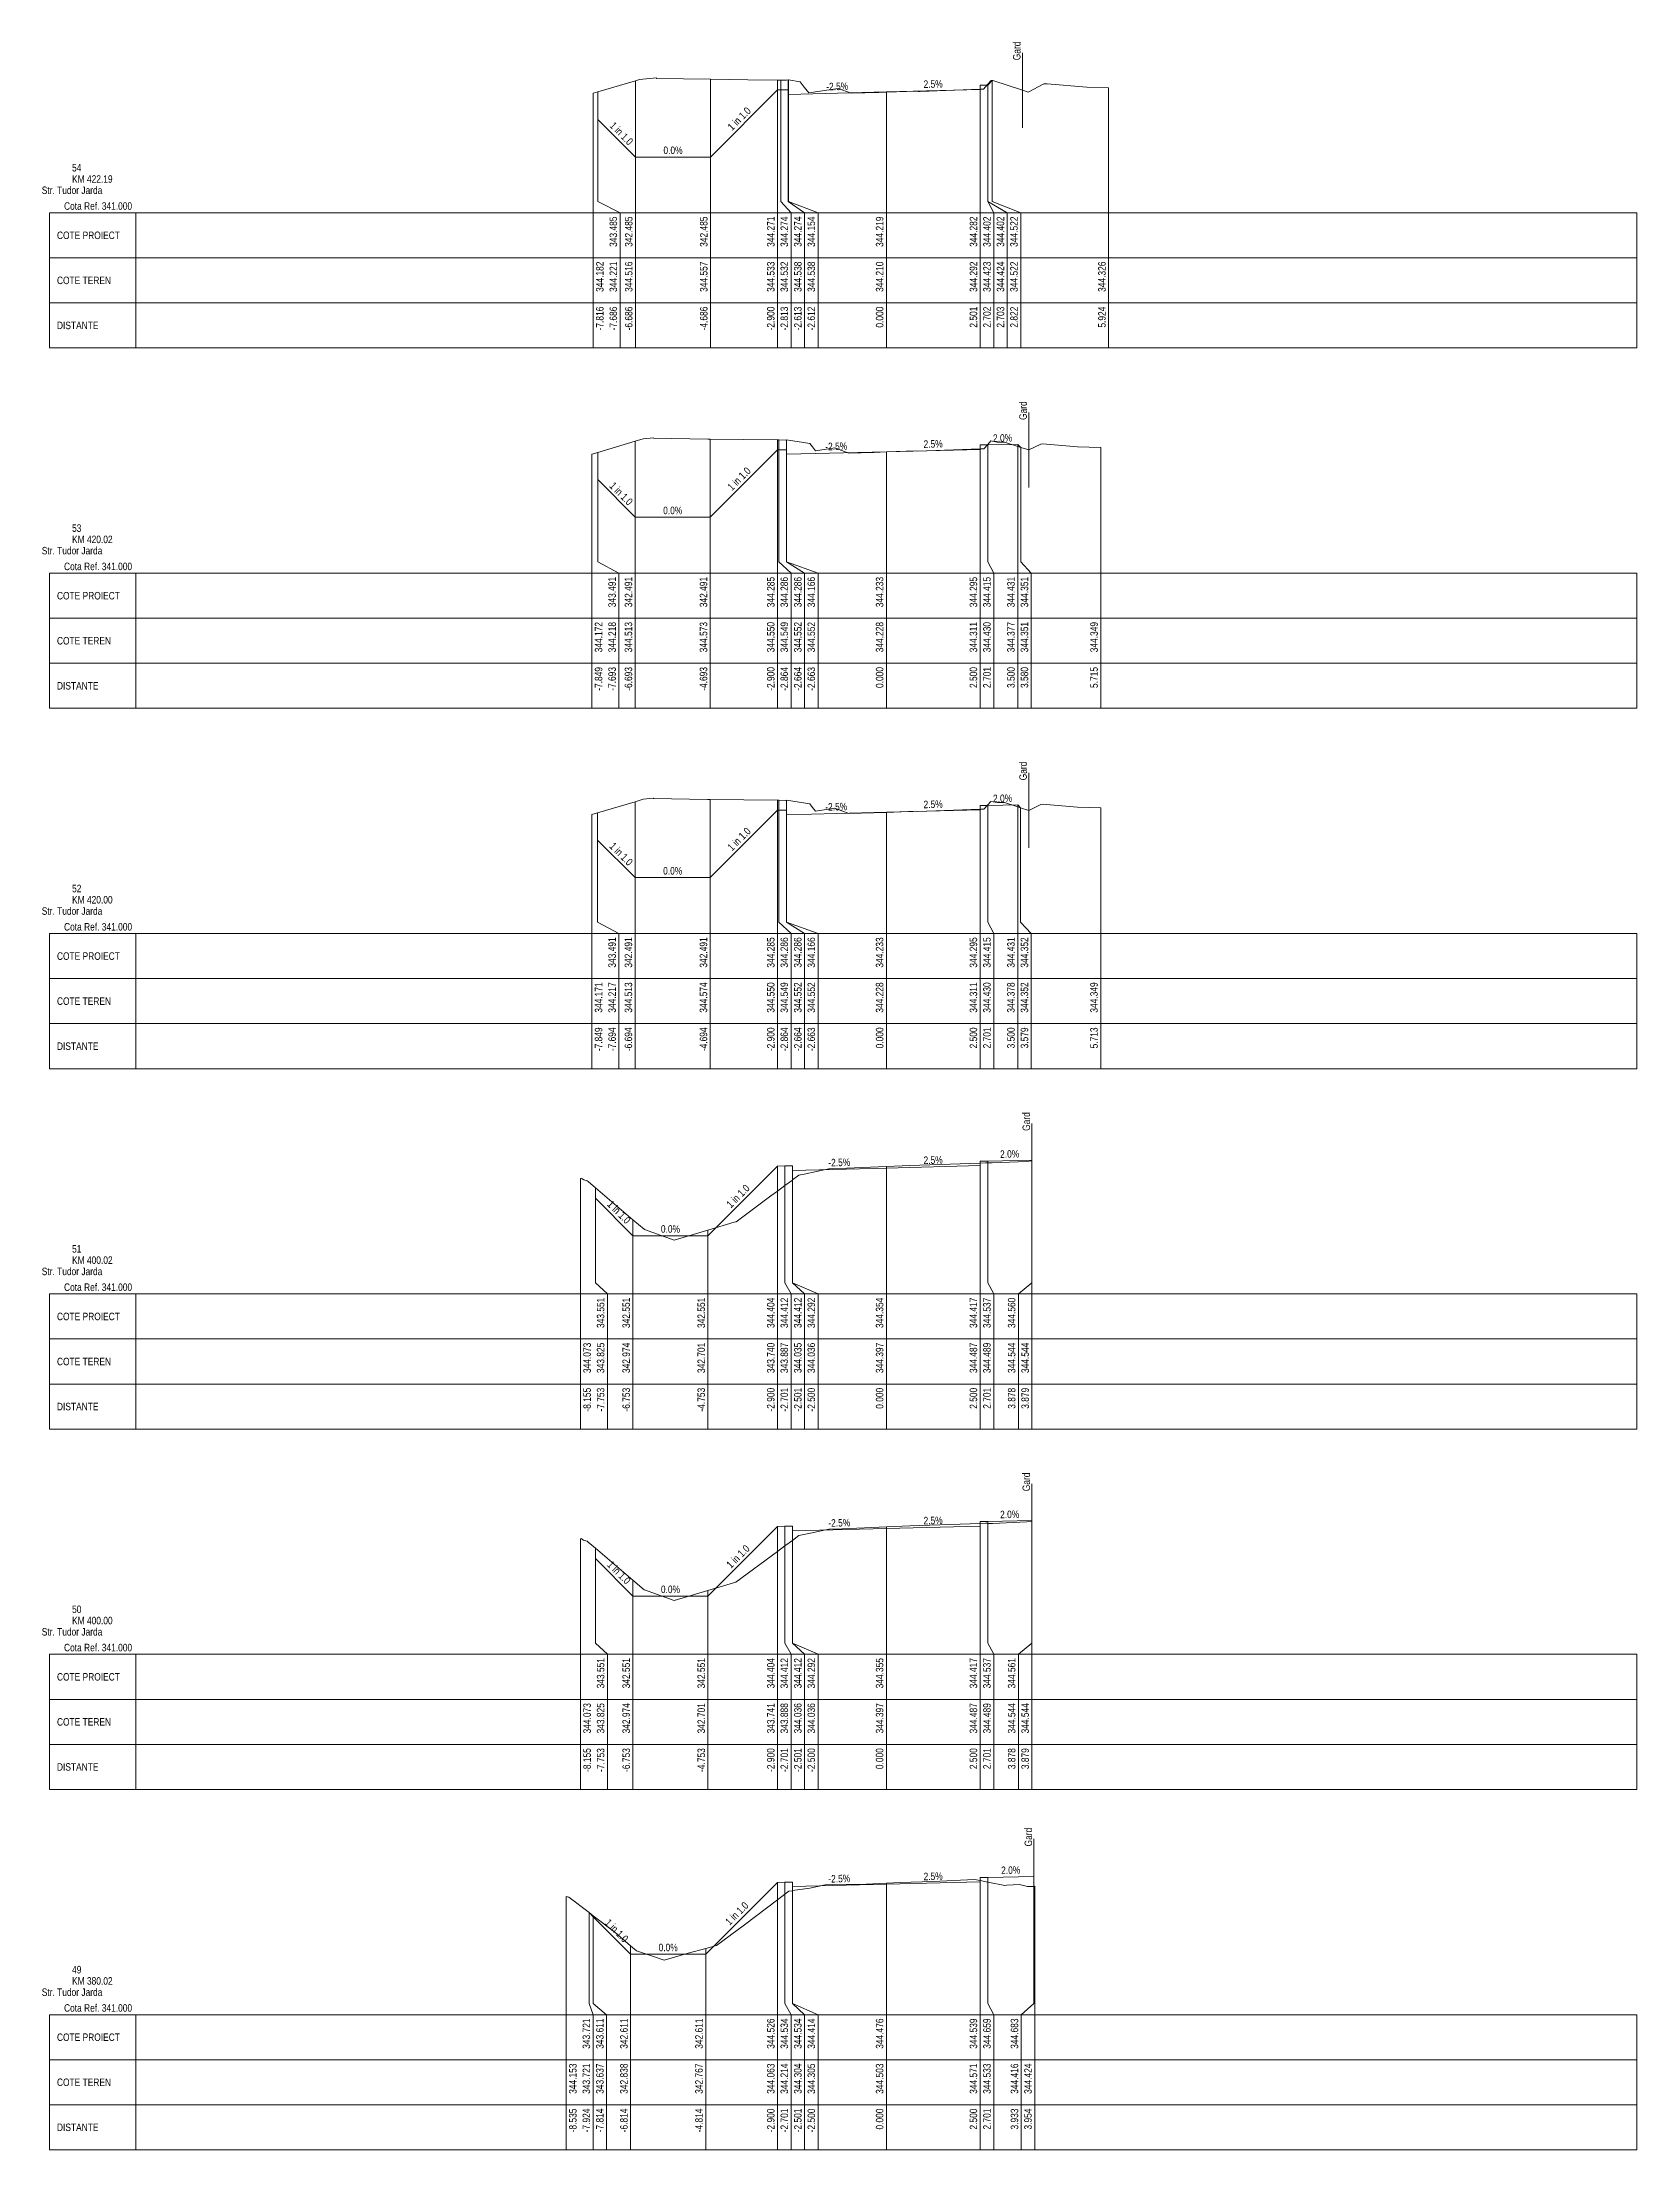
# Model space of a CAD drawing. Extents: x 1 to 634, y 0 to 594.
# Drawn here: x 0.5 to 43, y 461.8 to 517.9 of the extents above; entities that cross this region are included whole.
import ezdxf
from ezdxf.enums import TextEntityAlignment as Align

# ---------------------------------------------------------------- set-up
doc = ezdxf.new("R2010")
doc.units = 0
doc.header["$MEASUREMENT"] = 0
doc.layers.add('ARD-No Plot', color=1, linetype='Continuous', lineweight=0, plot=False)
for name, color, linetype, lineweight in [('DESIGN-TEXT', 7, 'Continuous', 0), ('EXISTING-TEXT', 7, 'Continuous', 0), ('LINES', 7, 'Continuous', 0), ('Text', 7, 'Continuous', 0), ('X-RL', 7, 'Continuous', 0), ('XPLOT-DESIGN', 5, 'Continuous', 0), ('XPLOT-EXISTING', 3, 'Continuous', 0), ('XPLOT-GRADE', 7, 'Continuous', 0), ('XPLOT-KM', 7, 'Continuous', 0), ('XPLOT-TITLE', 7, 'Continuous', 0)]:
    doc.layers.add(name, color=color, linetype=linetype, lineweight=lineweight)
doc.styles.add('$0$$0$Arial', font='arial.ttf', dxfattribs={"width": 0.8})

msp = doc.modelspace()

# ---------------------------------------------------------------- texts
at = {"layer": 'ARD-No Plot', "style": '$0$$0$Arial', "width": 0.8}
for p in [(1.3, 513.9), (1.3, 504.3), (1.3, 494.7), (1.3, 485.1), (1.3, 475.5), (1.3, 465.9)]:
    msp.add_text('Str. Tudor Jarda', height=0.2, dxfattribs=at).set_placement(p, align=Align.CENTER)
at = {"layer": 'DESIGN-TEXT', "style": '$0$$0$Arial', "width": 0.8}
for s, p in [('343.485', (15.824, 513.3)), ('342.485', (16.234, 513.3)), ('342.485', (18.234, 513.3)), ('344.271', (20.02, 513.3)), ('344.274', (20.38, 513.3)), ('344.274', (20.74, 513.3)), ('344.154', (21.1, 513.3)), ('344.219', (22.92, 513.3)), ('344.282', (25.421, 513.3)), ('344.402', (25.781, 513.3)), ('344.402', (26.141, 513.3)), ('344.522', (26.501, 513.3)), ('343.491', (15.791, 503.7)), ('342.491', (16.227, 503.7)), ('342.491', (18.227, 503.7)), ('344.285', (20.02, 503.7)), ('344.286', (20.38, 503.7)), ('344.286', (20.74, 503.7)), ('344.166', (21.1, 503.7)), ('344.233', (22.92, 503.7)), ('344.295', (25.42, 503.7)), ('344.415', (25.78, 503.7)), ('344.431', (26.42, 503.7)), ('344.351', (26.78, 503.7)), ('343.491', (15.791, 494.1)), ('342.491', (16.226, 494.1)), ('342.491', (18.226, 494.1)), ('344.285', (20.02, 494.1)), ('344.286', (20.38, 494.1)), ('344.286', (20.74, 494.1)), ('344.166', (21.1, 494.1)), ('344.233', (22.92, 494.1)), ('344.295', (25.42, 494.1)), ('344.415', (25.78, 494.1)), ('344.431', (26.42, 494.1)), ('344.352', (26.78, 494.1)), ('343.551', (15.485, 484.5)), ('342.551', (16.167, 484.5)), ('342.551', (18.167, 484.5)), ('344.404', (20.02, 484.5)), ('344.412', (20.38, 484.5)), ('344.412', (20.74, 484.5)), ('344.292', (21.1, 484.5)), ('344.354', (22.92, 484.5)), ('344.417', (25.42, 484.5)), ('344.537', (25.78, 484.5)), ('344.560', (26.439, 484.5)), ('343.551', (15.485, 474.9)), ('342.551', (16.167, 474.9)), ('342.551', (18.167, 474.9)), ('344.404', (20.02, 474.9)), ('344.412', (20.38, 474.9)), ('344.412', (20.74, 474.9)), ('344.292', (21.1, 474.9)), ('344.355', (22.92, 474.9)), ('344.417', (25.42, 474.9)), ('344.537', (25.78, 474.9)), ('344.561', (26.439, 474.9)), ('343.721', (15.105, 465.3)), ('343.611', (15.465, 465.3)), ('342.611', (16.106, 465.3)), ('342.611', (18.106, 465.3)), ('344.526', (20.02, 465.3)), ('344.534', (20.38, 465.3)), ('344.534', (20.74, 465.3)), ('344.414', (21.1, 465.3)), ('344.476', (22.92, 465.3)), ('344.539', (25.42, 465.3)), ('344.659', (25.78, 465.3)), ('344.683', (26.514, 465.3))]:
    msp.add_text(s, height=0.2, rotation=90, dxfattribs=at).set_placement(p, align=Align.RIGHT)
at = {"layer": 'EXISTING-TEXT', "style": '$0$$0$Arial', "width": 0.8}
for s, p in [('344.182', (15.464, 512.1)), ('344.221', (15.824, 512.1)), ('344.516', (16.234, 512.1)), ('344.557', (18.234, 512.1)), ('344.533', (20.02, 512.1)), ('344.532', (20.38, 512.1)), ('344.538', (20.74, 512.1)), ('344.538', (21.1, 512.1)), ('344.538', (21.1, 512.1)), ('344.210', (22.92, 512.1)), ('344.210', (22.92, 512.1)), ('344.292', (25.421, 512.1)), ('344.423', (25.781, 512.1)), ('344.424', (26.141, 512.1)), ('344.522', (26.501, 512.1)), ('344.326', (28.844, 512.1)), ('344.172', (15.431, 502.5)), ('344.218', (15.791, 502.5)), ('344.513', (16.227, 502.5)), ('344.573', (18.227, 502.5)), ('344.550', (20.02, 502.5)), ('344.549', (20.38, 502.5)), ('344.552', (20.74, 502.5)), ('344.552', (21.1, 502.5)), ('344.552', (21.1, 502.5)), ('344.228', (22.92, 502.5)), ('344.228', (22.92, 502.5)), ('344.311', (25.42, 502.5)), ('344.430', (25.78, 502.5)), ('344.377', (26.42, 502.5)), ('344.351', (26.78, 502.5)), ('344.349', (28.635, 502.5)), ('344.171', (15.431, 492.9)), ('344.217', (15.791, 492.9)), ('344.513', (16.226, 492.9)), ('344.574', (18.226, 492.9)), ('344.550', (20.02, 492.9)), ('344.549', (20.38, 492.9)), ('344.552', (20.74, 492.9)), ('344.552', (21.1, 492.9)), ('344.552', (21.1, 492.9)), ('344.228', (22.92, 492.9)), ('344.228', (22.92, 492.9)), ('344.311', (25.42, 492.9)), ('344.430', (25.78, 492.9)), ('344.378', (26.42, 492.9)), ('344.352', (26.78, 492.9)), ('344.349', (28.633, 492.9)), ('344.073', (15.125, 483.3)), ('343.825', (15.485, 483.3)), ('342.974', (16.167, 483.3)), ('342.701', (18.167, 483.3)), ('343.740', (20.02, 483.3)), ('343.887', (20.38, 483.3)), ('344.035', (20.74, 483.3)), ('344.036', (21.1, 483.3)), ('344.397', (22.92, 483.3)), ('344.397', (22.92, 483.3)), ('344.487', (25.42, 483.3)), ('344.489', (25.78, 483.3)), ('344.544', (26.439, 483.3)), ('344.544', (26.799, 483.3)), ('344.073', (15.125, 473.7)), ('343.825', (15.485, 473.7)), ('342.974', (16.167, 473.7)), ('342.701', (18.167, 473.7)), ('343.741', (20.02, 473.7)), ('343.888', (20.38, 473.7)), ('344.036', (20.74, 473.7)), ('344.036', (21.1, 473.7)), ('344.397', (22.92, 473.7)), ('344.397', (22.92, 473.7)), ('344.487', (25.42, 473.7)), ('344.489', (25.78, 473.7)), ('344.544', (26.439, 473.7)), ('344.544', (26.799, 473.7)), ('344.153', (14.745, 464.1)), ('343.721', (15.105, 464.1)), ('343.637', (15.465, 464.1)), ('342.838', (16.106, 464.1)), ('342.767', (18.106, 464.1)), ('344.063', (20.02, 464.1)), ('344.214', (20.38, 464.1)), ('344.304', (20.74, 464.1)), ('344.305', (21.1, 464.1)), ('344.503', (22.92, 464.1)), ('344.503', (22.92, 464.1)), ('344.571', (25.42, 464.1)), ('344.533', (25.78, 464.1)), ('344.416', (26.514, 464.1)), ('344.416', (26.514, 464.1)), ('344.424', (26.874, 464.1))]:
    msp.add_text(s, height=0.2, rotation=90, dxfattribs=at).set_placement(p, align=Align.RIGHT)
at = {"layer": 'Text', "style": '$0$$0$Arial', "width": 0.8}
for p in [(26.575, 517.463), (26.743, 507.881), (26.743, 498.282), (26.829, 488.944), (26.829, 479.344), (26.883, 469.883)]:
    msp.add_text('Gard', height=0.2, rotation=90, dxfattribs=at).set_placement(p)
for s, p in [('-7.816', (15.464, 510.9)), ('-7.816', (15.464, 510.9)), ('-7.686', (15.824, 510.9)), ('-7.686', (15.824, 510.9)), ('-7.686', (15.824, 510.9)), ('-6.686', (16.234, 510.9)), ('-6.686', (16.234, 510.9)), ('-6.686', (16.234, 510.9)), ('-4.686', (18.234, 510.9)), ('-4.686', (18.234, 510.9)), ('-4.686', (18.234, 510.9)), ('-2.900', (20.02, 510.9)), ('-2.900', (20.02, 510.9)), ('-2.900', (20.02, 510.9)), ('-2.813', (20.38, 510.9)), ('-2.813', (20.38, 510.9)), ('-2.813', (20.38, 510.9)), ('-2.613', (20.74, 510.9)), ('-2.613', (20.74, 510.9)), ('-2.613', (20.74, 510.9)), ('-2.612', (21.1, 510.9)), ('-2.612', (21.1, 510.9)), ('-2.612', (21.1, 510.9)), ('0.000', (22.92, 510.9)), ('0.000', (22.92, 510.9)), ('0.000', (22.92, 510.9)), ('2.501', (25.421, 510.9)), ('2.501', (25.421, 510.9)), ('2.501', (25.421, 510.9)), ('2.702', (25.781, 510.9)), ('2.702', (25.781, 510.9)), ('2.702', (25.781, 510.9)), ('2.703', (26.141, 510.9)), ('2.703', (26.141, 510.9)), ('2.703', (26.141, 510.9)), ('2.822', (26.501, 510.9)), ('2.822', (26.501, 510.9)), ('2.822', (26.501, 510.9)), ('5.924', (28.844, 510.9)), ('5.924', (28.844, 510.9)), ('-7.849', (15.431, 501.3)), ('-7.849', (15.431, 501.3)), ('-7.693', (15.791, 501.3)), ('-7.693', (15.791, 501.3)), ('-7.693', (15.791, 501.3)), ('-6.693', (16.227, 501.3)), ('-6.693', (16.227, 501.3)), ('-6.693', (16.227, 501.3)), ('-4.693', (18.227, 501.3)), ('-4.693', (18.227, 501.3)), ('-4.693', (18.227, 501.3)), ('-2.900', (20.02, 501.3)), ('-2.900', (20.02, 501.3)), ('-2.900', (20.02, 501.3)), ('-2.864', (20.38, 501.3)), ('-2.864', (20.38, 501.3)), ('-2.864', (20.38, 501.3)), ('-2.664', (20.74, 501.3)), ('-2.664', (20.74, 501.3)), ('-2.664', (20.74, 501.3)), ('-2.663', (21.1, 501.3)), ('-2.663', (21.1, 501.3)), ('-2.663', (21.1, 501.3)), ('0.000', (22.92, 501.3)), ('0.000', (22.92, 501.3)), ('0.000', (22.92, 501.3)), ('2.500', (25.42, 501.3)), ('2.500', (25.42, 501.3)), ('2.500', (25.42, 501.3)), ('2.701', (25.78, 501.3)), ('2.701', (25.78, 501.3)), ('2.701', (25.78, 501.3)), ('3.500', (26.42, 501.3)), ('3.500', (26.42, 501.3)), ('3.500', (26.42, 501.3)), ('3.580', (26.78, 501.3)), ('3.580', (26.78, 501.3)), ('3.580', (26.78, 501.3)), ('5.715', (28.635, 501.3)), ('5.715', (28.635, 501.3)), ('-7.849', (15.431, 491.7)), ('-7.849', (15.431, 491.7)), ('-7.694', (15.791, 491.7)), ('-7.694', (15.791, 491.7)), ('-7.694', (15.791, 491.7)), ('-6.694', (16.226, 491.7)), ('-6.694', (16.226, 491.7)), ('-6.694', (16.226, 491.7)), ('-4.694', (18.226, 491.7)), ('-4.694', (18.226, 491.7)), ('-4.694', (18.226, 491.7)), ('-2.900', (20.02, 491.7)), ('-2.900', (20.02, 491.7)), ('-2.900', (20.02, 491.7)), ('-2.864', (20.38, 491.7)), ('-2.864', (20.38, 491.7)), ('-2.864', (20.38, 491.7)), ('-2.664', (20.74, 491.7)), ('-2.664', (20.74, 491.7)), ('-2.664', (20.74, 491.7)), ('-2.663', (21.1, 491.7)), ('-2.663', (21.1, 491.7)), ('-2.663', (21.1, 491.7)), ('0.000', (22.92, 491.7)), ('0.000', (22.92, 491.7)), ('0.000', (22.92, 491.7)), ('2.500', (25.42, 491.7)), ('2.500', (25.42, 491.7)), ('2.500', (25.42, 491.7)), ('2.701', (25.78, 491.7)), ('2.701', (25.78, 491.7)), ('2.701', (25.78, 491.7)), ('3.500', (26.42, 491.7)), ('3.500', (26.42, 491.7)), ('3.500', (26.42, 491.7)), ('3.579', (26.78, 491.7)), ('3.579', (26.78, 491.7)), ('3.579', (26.78, 491.7)), ('5.713', (28.633, 491.7)), ('5.713', (28.633, 491.7)), ('-8.155', (15.125, 482.1)), ('-8.155', (15.125, 482.1)), ('-7.753', (15.485, 482.1)), ('-7.753', (15.485, 482.1)), ('-7.753', (15.485, 482.1)), ('-6.753', (16.167, 482.1)), ('-6.753', (16.167, 482.1)), ('-6.753', (16.167, 482.1)), ('-4.753', (18.167, 482.1)), ('-4.753', (18.167, 482.1)), ('-4.753', (18.167, 482.1)), ('-2.900', (20.02, 482.1)), ('-2.900', (20.02, 482.1)), ('-2.900', (20.02, 482.1)), ('-2.701', (20.38, 482.1)), ('-2.701', (20.38, 482.1)), ('-2.701', (20.38, 482.1)), ('-2.501', (20.74, 482.1)), ('-2.501', (20.74, 482.1)), ('-2.501', (20.74, 482.1)), ('-2.500', (21.1, 482.1)), ('-2.500', (21.1, 482.1)), ('-2.500', (21.1, 482.1)), ('0.000', (22.92, 482.1)), ('0.000', (22.92, 482.1)), ('0.000', (22.92, 482.1)), ('2.500', (25.42, 482.1)), ('2.500', (25.42, 482.1)), ('2.500', (25.42, 482.1)), ('2.701', (25.78, 482.1)), ('2.701', (25.78, 482.1)), ('2.701', (25.78, 482.1)), ('3.878', (26.439, 482.1)), ('3.878', (26.439, 482.1)), ('3.878', (26.439, 482.1)), ('3.879', (26.799, 482.1)), ('3.879', (26.799, 482.1)), ('-8.155', (15.125, 472.5)), ('-8.155', (15.125, 472.5)), ('-7.753', (15.485, 472.5)), ('-7.753', (15.485, 472.5)), ('-7.753', (15.485, 472.5)), ('-6.753', (16.167, 472.5)), ('-6.753', (16.167, 472.5)), ('-6.753', (16.167, 472.5)), ('-4.753', (18.167, 472.5)), ('-4.753', (18.167, 472.5)), ('-4.753', (18.167, 472.5)), ('-2.900', (20.02, 472.5)), ('-2.900', (20.02, 472.5)), ('-2.900', (20.02, 472.5)), ('-2.701', (20.38, 472.5)), ('-2.701', (20.38, 472.5)), ('-2.701', (20.38, 472.5)), ('-2.501', (20.74, 472.5)), ('-2.501', (20.74, 472.5)), ('-2.501', (20.74, 472.5)), ('-2.500', (21.1, 472.5)), ('-2.500', (21.1, 472.5)), ('-2.500', (21.1, 472.5)), ('0.000', (22.92, 472.5)), ('0.000', (22.92, 472.5)), ('0.000', (22.92, 472.5)), ('2.500', (25.42, 472.5)), ('2.500', (25.42, 472.5)), ('2.500', (25.42, 472.5)), ('2.701', (25.78, 472.5)), ('2.701', (25.78, 472.5)), ('2.701', (25.78, 472.5)), ('3.878', (26.439, 472.5)), ('3.878', (26.439, 472.5)), ('3.878', (26.439, 472.5)), ('3.879', (26.799, 472.5)), ('3.879', (26.799, 472.5)), ('-8.535', (14.745, 462.9)), ('-8.535', (14.745, 462.9)), ('-7.924', (15.105, 462.9)), ('-7.924', (15.105, 462.9)), ('-7.924', (15.105, 462.9)), ('-7.814', (15.465, 462.9)), ('-7.814', (15.465, 462.9)), ('-7.814', (15.465, 462.9)), ('-6.814', (16.106, 462.9)), ('-6.814', (16.106, 462.9)), ('-6.814', (16.106, 462.9)), ('-4.814', (18.106, 462.9)), ('-4.814', (18.106, 462.9)), ('-4.814', (18.106, 462.9)), ('-2.900', (20.02, 462.9)), ('-2.900', (20.02, 462.9)), ('-2.900', (20.02, 462.9)), ('-2.701', (20.38, 462.9)), ('-2.701', (20.38, 462.9)), ('-2.701', (20.38, 462.9)), ('-2.501', (20.74, 462.9)), ('-2.501', (20.74, 462.9)), ('-2.501', (20.74, 462.9)), ('-2.500', (21.1, 462.9)), ('-2.500', (21.1, 462.9)), ('-2.500', (21.1, 462.9)), ('0.000', (22.92, 462.9)), ('0.000', (22.92, 462.9)), ('0.000', (22.92, 462.9)), ('2.500', (25.42, 462.9)), ('2.500', (25.42, 462.9)), ('2.500', (25.42, 462.9)), ('2.701', (25.78, 462.9)), ('2.701', (25.78, 462.9)), ('2.701', (25.78, 462.9)), ('3.933', (26.514, 462.9)), ('3.933', (26.514, 462.9)), ('3.933', (26.514, 462.9)), ('3.954', (26.874, 462.9)), ('3.954', (26.874, 462.9))]:
    msp.add_text(s, height=0.2, rotation=90, dxfattribs=at).set_placement(p, align=Align.RIGHT)
at = {"layer": 'X-RL', "style": '$0$$0$Arial', "width": 0.8}
for p in [(2.9, 513.48), (2.9, 503.88), (2.9, 494.28), (2.9, 484.68), (2.9, 475.08), (2.9, 465.48)]:
    msp.add_text('Cota Ref. 341.000', height=0.2, dxfattribs=at).set_placement(p, align=Align.RIGHT)
at = {"layer": 'XPLOT-GRADE', "style": '$0$$0$Arial', "width": 0.8}
for s, rotation, p in [('-2.5%', 1.4321, (21.692, 516.667)), ('2.5%', 1.4321, (24.248, 516.731)), ('1 in 1.0', 45, (19.15, 515.834)), ('1 in 1.0', 315, (15.871, 515.441)), ('0.0%', 0, (17.314, 514.965)), ('-2.5%', 1.4321, (21.667, 507.079)), ('2.5%', 1.4321, (24.248, 507.144)), ('2.0%', 1.1458, (26.099, 507.303)), ('1 in 1.0', 45, (19.147, 506.244)), ('1 in 1.0', 315, (15.863, 505.848)), ('0.0%', 0, (17.307, 505.371)), ('-2.5%', 1.4321, (21.666, 497.479)), ('2.5%', 1.4321, (24.248, 497.544)), ('2.0%', 1.1458, (26.099, 497.703)), ('1 in 1.0', 45, (19.147, 496.645)), ('1 in 1.0', 315, (15.863, 496.248)), ('0.0%', 0, (17.306, 495.771)), ('-2.5%', 1.4321, (21.748, 488.003)), ('2.5%', 1.4321, (24.248, 488.066)), ('2.0%', 1.1458, (26.288, 488.229)), ('1 in 1.0', 45, (19.117, 487.134)), ('1 in 1.0', 315, (15.804, 486.708)), ('0.0%', 0, (17.247, 486.231)), ('-2.5%', 1.4321, (21.748, 478.403)), ('2.5%', 1.4321, (24.248, 478.466)), ('2.0%', 1.1458, (26.288, 478.629)), ('1 in 1.0', 45, (19.117, 477.534)), ('1 in 1.0', 315, (15.804, 477.108)), ('0.0%', 0, (17.247, 476.631)), ('-2.5%', 1.4321, (21.748, 468.925)), ('2.5%', 1.4321, (24.248, 468.987)), ('2.0%', 1.1458, (26.316, 469.151)), ('1 in 1.0', 45, (19.086, 468.025)), ('1 in 1.0', 315, (15.742, 467.568)), ('0.0%', 0, (17.186, 467.091))]:
    msp.add_text(s, height=0.2, rotation=rotation, dxfattribs=at).set_placement(p, align=Align.CENTER)
at = {"layer": 'XPLOT-KM', "style": '$0$$0$Arial', "width": 0.8}
for s, p in [('54', (1.3, 514.5)), ('KM 422.19', (1.3, 514.2)), ('53', (1.3, 504.9)), ('KM 420.02', (1.3, 504.6)), ('52', (1.3, 495.3)), ('KM 420.00', (1.3, 495)), ('51', (1.3, 485.7)), ('KM 400.02', (1.3, 485.4)), ('50', (1.3, 476.1)), ('KM 400.00', (1.3, 475.8)), ('49', (1.3, 466.5)), ('KM 380.02', (1.3, 466.2))]:
    msp.add_text(s, height=0.2, dxfattribs=at).set_placement(p)
at = {"layer": 'XPLOT-TITLE', "style": '$0$$0$Arial', "width": 0.8}
for s, p in [('COTE PROIECT', (0.898, 512.7)), ('COTE TEREN', (0.898, 511.5)), ('DISTANTE', (0.898, 510.3)), ('COTE PROIECT', (0.898, 503.1)), ('COTE TEREN', (0.898, 501.9)), ('DISTANTE', (0.898, 500.7)), ('COTE PROIECT', (0.898, 493.5)), ('COTE TEREN', (0.898, 492.3)), ('DISTANTE', (0.898, 491.1)), ('COTE PROIECT', (0.898, 483.9)), ('COTE TEREN', (0.898, 482.7)), ('DISTANTE', (0.898, 481.5)), ('COTE PROIECT', (0.898, 474.3)), ('COTE TEREN', (0.898, 473.1)), ('DISTANTE', (0.898, 471.9)), ('COTE PROIECT', (0.898, 464.7)), ('COTE TEREN', (0.898, 463.5)), ('DISTANTE', (0.898, 462.3))]:
    msp.add_text(s, height=0.2, dxfattribs=at).set_placement(p)

# ---------------------------------------------------------------- linework, layer by layer
at = {"layer": 'LINES'}
for p, q in [((26.625, 517.663), (26.625, 515.663)), ((15.184, 513.7), (15.184, 516.582)), ((15.184, 513.7), (15.184, 516.582)), ((15.314, 513.7), (15.314, 516.621)), ((15.314, 513.7), (15.314, 516.621)), ((15.314, 513.7), (15.314, 516.621)), ((16.314, 513.7), (16.314, 516.916)), ((16.314, 513.7), (16.314, 516.916)), ((16.314, 513.7), (16.314, 516.916)), ((18.314, 513.7), (18.314, 516.957)), ((18.314, 513.7), (18.314, 516.957)), ((18.314, 513.7), (18.314, 516.957)), ((20.1, 513.7), (20.1, 516.933)), ((20.1, 513.7), (20.1, 516.933)), ((20.1, 513.7), (20.1, 516.933)), ((20.187, 513.7), (20.187, 516.932)), ((20.187, 513.7), (20.187, 516.932)), ((20.187, 513.7), (20.187, 516.932)), ((20.387, 513.7), (20.387, 516.938)), ((20.387, 513.7), (20.387, 516.938)), ((20.387, 513.7), (20.387, 516.938)), ((20.388, 513.7), (20.388, 516.938)), ((20.388, 513.7), (20.388, 516.938)), ((20.388, 513.7), (20.388, 516.938)), ((23, 513.7), (23, 516.619)), ((23, 513.7), (23, 516.619)), ((23, 513.7), (23, 516.619)), ((25.501, 513.7), (25.501, 516.692)), ((25.501, 513.7), (25.501, 516.692)), ((25.501, 513.7), (25.501, 516.692)), ((25.702, 513.7), (25.702, 516.823)), ((25.702, 513.7), (25.702, 516.823)), ((25.702, 513.7), (25.702, 516.823)), ((25.703, 513.7), (25.703, 516.824)), ((25.703, 513.7), (25.703, 516.824)), ((25.703, 513.7), (25.703, 516.824)), ((25.822, 513.7), (25.822, 516.922)), ((25.822, 513.7), (25.822, 516.922)), ((25.822, 513.7), (25.822, 516.922)), ((28.924, 513.7), (28.924, 516.726)), ((28.924, 513.7), (28.924, 516.726)), ((0.698, 512.2), (0.698, 513.4)), ((0.698, 513.4), (3, 513.4)), ((3, 509.8), (3, 513.4)), ((3, 513.4), (43, 513.4)), ((15.184, 513.4), (15.184, 513.7)), ((15.184, 513.4), (15.184, 513.7)), ((15.184, 509.8), (15.184, 513.4)), ((15.184, 509.8), (15.184, 513.4)), ((15.904, 513.4), (15.314, 513.7)), ((15.904, 513.4), (15.314, 513.7)), ((15.904, 513.4), (15.314, 513.7)), ((15.904, 509.8), (15.904, 513.4)), ((15.904, 509.8), (15.904, 513.4)), ((15.904, 509.8), (15.904, 513.4)), ((16.314, 513.4), (16.314, 513.7)), ((16.314, 513.4), (16.314, 513.7)), ((16.314, 513.4), (16.314, 513.7)), ((16.314, 509.8), (16.314, 513.4)), ((16.314, 509.8), (16.314, 513.4)), ((16.314, 509.8), (16.314, 513.4)), ((18.314, 513.4), (18.314, 513.7)), ((18.314, 513.4), (18.314, 513.7)), ((18.314, 513.4), (18.314, 513.7)), ((18.314, 509.8), (18.314, 513.4)), ((18.314, 509.8), (18.314, 513.4)), ((18.314, 509.8), (18.314, 513.4)), ((20.1, 513.4), (20.1, 513.7)), ((20.1, 513.4), (20.1, 513.7)), ((20.1, 513.4), (20.1, 513.7)), ((20.1, 509.8), (20.1, 513.4)), ((20.1, 509.8), (20.1, 513.4)), ((20.1, 509.8), (20.1, 513.4)), ((20.46, 513.4), (20.187, 513.7)), ((20.46, 513.4), (20.187, 513.7)), ((20.46, 513.4), (20.187, 513.7)), ((20.82, 513.4), (20.387, 513.7)), ((20.82, 513.4), (20.387, 513.7)), ((20.82, 513.4), (20.387, 513.7)), ((21.18, 513.4), (20.388, 513.7)), ((21.18, 513.4), (20.388, 513.7)), ((21.18, 513.4), (20.388, 513.7)), ((20.46, 509.8), (20.46, 513.4)), ((20.46, 509.8), (20.46, 513.4)), ((20.46, 509.8), (20.46, 513.4)), ((20.82, 509.8), (20.82, 513.4)), ((20.82, 509.8), (20.82, 513.4)), ((20.82, 509.8), (20.82, 513.4)), ((21.18, 509.8), (21.18, 513.4)), ((21.18, 509.8), (21.18, 513.4)), ((21.18, 509.8), (21.18, 513.4)), ((23, 513.4), (23, 513.7)), ((23, 513.4), (23, 513.7)), ((23, 513.4), (23, 513.7)), ((23, 509.8), (23, 513.4)), ((23, 509.8), (23, 513.4)), ((23, 509.8), (23, 513.4)), ((25.501, 513.4), (25.501, 513.7)), ((25.501, 513.4), (25.501, 513.7)), ((25.501, 513.4), (25.501, 513.7)), ((25.501, 509.8), (25.501, 513.4)), ((25.501, 509.8), (25.501, 513.4)), ((25.501, 509.8), (25.501, 513.4)), ((25.861, 513.4), (25.702, 513.7)), ((25.861, 513.4), (25.702, 513.7)), ((25.861, 513.4), (25.702, 513.7)), ((26.221, 513.4), (25.703, 513.7)), ((26.221, 513.4), (25.703, 513.7)), ((26.221, 513.4), (25.703, 513.7)), ((26.581, 513.4), (25.822, 513.7)), ((26.581, 513.4), (25.822, 513.7)), ((26.581, 513.4), (25.822, 513.7)), ((25.861, 509.8), (25.861, 513.4)), ((25.861, 509.8), (25.861, 513.4)), ((25.861, 509.8), (25.861, 513.4)), ((26.221, 509.8), (26.221, 513.4)), ((26.221, 509.8), (26.221, 513.4)), ((26.221, 509.8), (26.221, 513.4)), ((26.581, 509.8), (26.581, 513.4)), ((26.581, 509.8), (26.581, 513.4)), ((26.581, 509.8), (26.581, 513.4)), ((28.924, 513.4), (28.924, 513.7)), ((28.924, 513.4), (28.924, 513.7)), ((28.924, 509.8), (28.924, 513.4)), ((28.924, 509.8), (28.924, 513.4)), ((43, 509.8), (43, 513.4)), ((0.698, 511), (0.698, 512.2)), ((0.698, 512.2), (3, 512.2)), ((3, 512.2), (0.698, 512.2)), ((3, 512.2), (43, 512.2)), ((0.698, 509.8), (0.698, 511)), ((0.698, 511), (3, 511)), ((3, 511), (0.698, 511)), ((3, 511), (43, 511)), ((3, 509.8), (0.698, 509.8)), ((3, 509.8), (43, 509.8)), ((26.793, 508.081), (26.793, 506.081)), ((15.307, 504.1), (15.307, 507.018)), ((15.307, 504.1), (15.307, 507.018)), ((15.307, 504.1), (15.307, 507.018)), ((16.307, 504.1), (16.307, 507.313)), ((16.307, 504.1), (16.307, 507.313)), ((16.307, 504.1), (16.307, 507.313)), ((18.307, 504.1), (18.307, 507.373)), ((18.307, 504.1), (18.307, 507.373)), ((18.307, 504.1), (18.307, 507.373)), ((20.1, 504.1), (20.1, 507.35)), ((20.1, 504.1), (20.1, 507.35)), ((20.1, 504.1), (20.1, 507.35)), ((20.136, 504.1), (20.136, 507.349)), ((20.136, 504.1), (20.136, 507.349)), ((20.136, 504.1), (20.136, 507.349)), ((20.336, 504.1), (20.336, 507.352)), ((20.336, 504.1), (20.336, 507.352)), ((20.336, 504.1), (20.336, 507.352)), ((20.337, 504.1), (20.337, 507.352)), ((20.337, 504.1), (20.337, 507.352)), ((20.337, 504.1), (20.337, 507.352)), ((23, 504.1), (23, 507.033)), ((23, 504.1), (23, 507.033)), ((23, 504.1), (23, 507.033)), ((25.5, 504.1), (25.5, 507.111)), ((25.5, 504.1), (25.5, 507.111)), ((25.5, 504.1), (25.5, 507.111)), ((25.701, 504.1), (25.701, 507.23)), ((25.701, 504.1), (25.701, 507.23)), ((25.701, 504.1), (25.701, 507.23)), ((26.5, 504.1), (26.5, 507.231)), ((26.5, 504.1), (26.5, 507.231)), ((26.5, 504.1), (26.5, 507.231)), ((26.58, 504.1), (26.58, 507.151)), ((26.58, 504.1), (26.58, 507.151)), ((26.58, 504.1), (26.58, 507.151)), ((28.715, 504.1), (28.715, 507.149)), ((28.715, 504.1), (28.715, 507.149)), ((15.151, 504.1), (15.151, 506.972)), ((15.151, 504.1), (15.151, 506.972)), ((0.698, 502.6), (0.698, 503.8)), ((0.698, 503.8), (3, 503.8)), ((3, 500.2), (3, 503.8)), ((3, 503.8), (43, 503.8)), ((15.151, 503.8), (15.151, 504.1)), ((15.151, 503.8), (15.151, 504.1)), ((15.151, 500.2), (15.151, 503.8)), ((15.151, 500.2), (15.151, 503.8)), ((15.871, 503.8), (15.307, 504.1)), ((15.871, 503.8), (15.307, 504.1)), ((15.871, 503.8), (15.307, 504.1)), ((15.871, 500.2), (15.871, 503.8)), ((15.871, 500.2), (15.871, 503.8)), ((15.871, 500.2), (15.871, 503.8)), ((16.307, 503.8), (16.307, 504.1)), ((16.307, 503.8), (16.307, 504.1)), ((16.307, 503.8), (16.307, 504.1)), ((16.307, 500.2), (16.307, 503.8)), ((16.307, 500.2), (16.307, 503.8)), ((16.307, 500.2), (16.307, 503.8)), ((18.307, 503.8), (18.307, 504.1)), ((18.307, 503.8), (18.307, 504.1)), ((18.307, 503.8), (18.307, 504.1)), ((18.307, 500.2), (18.307, 503.8)), ((18.307, 500.2), (18.307, 503.8)), ((18.307, 500.2), (18.307, 503.8)), ((20.1, 503.8), (20.1, 504.1)), ((20.1, 503.8), (20.1, 504.1)), ((20.1, 503.8), (20.1, 504.1)), ((20.1, 500.2), (20.1, 503.8)), ((20.1, 500.2), (20.1, 503.8)), ((20.1, 500.2), (20.1, 503.8)), ((20.46, 503.8), (20.136, 504.1)), ((20.46, 503.8), (20.136, 504.1)), ((20.46, 503.8), (20.136, 504.1)), ((20.82, 503.8), (20.336, 504.1)), ((20.82, 503.8), (20.336, 504.1)), ((20.82, 503.8), (20.336, 504.1)), ((21.18, 503.8), (20.337, 504.1)), ((21.18, 503.8), (20.337, 504.1)), ((21.18, 503.8), (20.337, 504.1)), ((20.46, 500.2), (20.46, 503.8)), ((20.46, 500.2), (20.46, 503.8)), ((20.46, 500.2), (20.46, 503.8)), ((20.82, 500.2), (20.82, 503.8)), ((20.82, 500.2), (20.82, 503.8)), ((20.82, 500.2), (20.82, 503.8)), ((21.18, 500.2), (21.18, 503.8)), ((21.18, 500.2), (21.18, 503.8)), ((21.18, 500.2), (21.18, 503.8)), ((23, 503.8), (23, 504.1)), ((23, 503.8), (23, 504.1)), ((23, 503.8), (23, 504.1)), ((23, 500.2), (23, 503.8)), ((23, 500.2), (23, 503.8)), ((23, 500.2), (23, 503.8)), ((25.5, 503.8), (25.5, 504.1)), ((25.5, 503.8), (25.5, 504.1)), ((25.5, 503.8), (25.5, 504.1)), ((25.5, 500.2), (25.5, 503.8)), ((25.5, 500.2), (25.5, 503.8)), ((25.5, 500.2), (25.5, 503.8)), ((25.86, 503.8), (25.701, 504.1)), ((25.86, 503.8), (25.701, 504.1)), ((25.86, 503.8), (25.701, 504.1)), ((25.86, 500.2), (25.86, 503.8)), ((25.86, 500.2), (25.86, 503.8)), ((25.86, 500.2), (25.86, 503.8)), ((26.5, 503.8), (26.5, 504.1)), ((26.5, 503.8), (26.5, 504.1)), ((26.5, 503.8), (26.5, 504.1)), ((26.5, 500.2), (26.5, 503.8)), ((26.5, 500.2), (26.5, 503.8)), ((26.5, 500.2), (26.5, 503.8)), ((26.86, 503.8), (26.58, 504.1)), ((26.86, 503.8), (26.58, 504.1)), ((26.86, 503.8), (26.58, 504.1)), ((26.86, 500.2), (26.86, 503.8)), ((26.86, 500.2), (26.86, 503.8)), ((26.86, 500.2), (26.86, 503.8)), ((28.715, 503.8), (28.715, 504.1)), ((28.715, 503.8), (28.715, 504.1)), ((28.715, 500.2), (28.715, 503.8)), ((28.715, 500.2), (28.715, 503.8)), ((43, 500.2), (43, 503.8)), ((0.698, 501.4), (0.698, 502.6)), ((0.698, 502.6), (3, 502.6)), ((3, 502.6), (0.698, 502.6)), ((3, 502.6), (43, 502.6)), ((0.698, 500.2), (0.698, 501.4)), ((0.698, 501.4), (3, 501.4)), ((3, 501.4), (0.698, 501.4)), ((3, 501.4), (43, 501.4)), ((3, 500.2), (0.698, 500.2)), ((3, 500.2), (43, 500.2)), ((26.793, 498.482), (26.793, 496.482)), ((16.306, 494.5), (16.306, 497.713)), ((16.306, 494.5), (16.306, 497.713)), ((16.306, 494.5), (16.306, 497.713)), ((18.306, 494.5), (18.306, 497.774)), ((18.306, 494.5), (18.306, 497.774)), ((18.306, 494.5), (18.306, 497.774)), ((20.1, 494.5), (20.1, 497.75)), ((20.1, 494.5), (20.1, 497.75)), ((20.1, 494.5), (20.1, 497.75)), ((20.136, 494.5), (20.136, 497.749)), ((20.136, 494.5), (20.136, 497.749)), ((20.136, 494.5), (20.136, 497.749)), ((20.336, 494.5), (20.336, 497.752)), ((20.336, 494.5), (20.336, 497.752)), ((20.336, 494.5), (20.336, 497.752)), ((20.337, 494.5), (20.337, 497.752)), ((20.337, 494.5), (20.337, 497.752)), ((20.337, 494.5), (20.337, 497.752)), ((25.5, 494.5), (25.5, 497.511)), ((25.5, 494.5), (25.5, 497.511)), ((25.5, 494.5), (25.5, 497.511)), ((25.701, 494.5), (25.701, 497.63)), ((25.701, 494.5), (25.701, 497.63)), ((25.701, 494.5), (25.701, 497.63)), ((26.5, 494.5), (26.5, 497.631)), ((26.5, 494.5), (26.5, 497.631)), ((26.5, 494.5), (26.5, 497.631)), ((26.579, 494.5), (26.579, 497.552)), ((26.579, 494.5), (26.579, 497.552)), ((26.579, 494.5), (26.579, 497.552)), ((28.713, 494.5), (28.713, 497.549)), ((28.713, 494.5), (28.713, 497.549)), ((15.151, 494.5), (15.151, 497.371)), ((15.151, 494.5), (15.151, 497.371)), ((15.306, 494.5), (15.306, 497.417)), ((15.306, 494.5), (15.306, 497.417)), ((15.306, 494.5), (15.306, 497.417)), ((23, 494.5), (23, 497.433)), ((23, 494.5), (23, 497.433)), ((23, 494.5), (23, 497.433)), ((0.698, 493), (0.698, 494.2)), ((0.698, 494.2), (3, 494.2)), ((3, 490.6), (3, 494.2)), ((3, 494.2), (43, 494.2)), ((15.151, 494.2), (15.151, 494.5)), ((15.151, 494.2), (15.151, 494.5)), ((15.151, 490.6), (15.151, 494.2)), ((15.151, 490.6), (15.151, 494.2)), ((15.871, 494.2), (15.306, 494.5)), ((15.871, 494.2), (15.306, 494.5)), ((15.871, 494.2), (15.306, 494.5)), ((15.871, 490.6), (15.871, 494.2)), ((15.871, 490.6), (15.871, 494.2)), ((15.871, 490.6), (15.871, 494.2)), ((16.306, 494.2), (16.306, 494.5)), ((16.306, 494.2), (16.306, 494.5)), ((16.306, 494.2), (16.306, 494.5)), ((16.306, 490.6), (16.306, 494.2)), ((16.306, 490.6), (16.306, 494.2)), ((16.306, 490.6), (16.306, 494.2)), ((18.306, 494.2), (18.306, 494.5)), ((18.306, 494.2), (18.306, 494.5)), ((18.306, 494.2), (18.306, 494.5)), ((18.306, 490.6), (18.306, 494.2)), ((18.306, 490.6), (18.306, 494.2)), ((18.306, 490.6), (18.306, 494.2)), ((20.1, 494.2), (20.1, 494.5)), ((20.1, 494.2), (20.1, 494.5)), ((20.1, 494.2), (20.1, 494.5)), ((20.1, 490.6), (20.1, 494.2)), ((20.1, 490.6), (20.1, 494.2)), ((20.1, 490.6), (20.1, 494.2)), ((20.46, 494.2), (20.136, 494.5)), ((20.46, 494.2), (20.136, 494.5)), ((20.46, 494.2), (20.136, 494.5)), ((20.82, 494.2), (20.336, 494.5)), ((20.82, 494.2), (20.336, 494.5)), ((20.82, 494.2), (20.336, 494.5)), ((21.18, 494.2), (20.337, 494.5)), ((21.18, 494.2), (20.337, 494.5)), ((21.18, 494.2), (20.337, 494.5)), ((20.46, 490.6), (20.46, 494.2)), ((20.46, 490.6), (20.46, 494.2)), ((20.46, 490.6), (20.46, 494.2)), ((20.82, 490.6), (20.82, 494.2)), ((20.82, 490.6), (20.82, 494.2)), ((20.82, 490.6), (20.82, 494.2)), ((21.18, 490.6), (21.18, 494.2)), ((21.18, 490.6), (21.18, 494.2)), ((21.18, 490.6), (21.18, 494.2)), ((23, 494.2), (23, 494.5)), ((23, 494.2), (23, 494.5)), ((23, 494.2), (23, 494.5)), ((23, 490.6), (23, 494.2)), ((23, 490.6), (23, 494.2)), ((23, 490.6), (23, 494.2)), ((25.5, 494.2), (25.5, 494.5)), ((25.5, 494.2), (25.5, 494.5)), ((25.5, 494.2), (25.5, 494.5)), ((25.5, 490.6), (25.5, 494.2)), ((25.5, 490.6), (25.5, 494.2)), ((25.5, 490.6), (25.5, 494.2)), ((25.86, 494.2), (25.701, 494.5)), ((25.86, 494.2), (25.701, 494.5)), ((25.86, 494.2), (25.701, 494.5)), ((25.86, 490.6), (25.86, 494.2)), ((25.86, 490.6), (25.86, 494.2)), ((25.86, 490.6), (25.86, 494.2)), ((26.5, 494.2), (26.5, 494.5)), ((26.5, 494.2), (26.5, 494.5)), ((26.5, 494.2), (26.5, 494.5)), ((26.5, 490.6), (26.5, 494.2)), ((26.5, 490.6), (26.5, 494.2)), ((26.5, 490.6), (26.5, 494.2)), ((26.86, 494.2), (26.579, 494.5)), ((26.86, 494.2), (26.579, 494.5)), ((26.86, 494.2), (26.579, 494.5)), ((26.86, 490.6), (26.86, 494.2)), ((26.86, 490.6), (26.86, 494.2)), ((26.86, 490.6), (26.86, 494.2)), ((28.713, 494.2), (28.713, 494.5)), ((28.713, 494.2), (28.713, 494.5)), ((28.713, 490.6), (28.713, 494.2)), ((28.713, 490.6), (28.713, 494.2)), ((43, 490.6), (43, 494.2)), ((0.698, 491.8), (0.698, 493)), ((0.698, 493), (3, 493)), ((3, 493), (0.698, 493)), ((3, 493), (43, 493)), ((0.698, 490.6), (0.698, 491.8)), ((0.698, 491.8), (3, 491.8)), ((3, 491.8), (0.698, 491.8)), ((3, 491.8), (43, 491.8)), ((3, 490.6), (0.698, 490.6)), ((3, 490.6), (43, 490.6)), ((26.879, 489.144), (26.879, 487.144)), ((20.1, 484.9), (20.1, 488.004)), ((20.1, 484.9), (20.1, 488.004)), ((20.1, 484.9), (20.1, 488.004)), ((20.299, 484.9), (20.299, 488.012)), ((20.299, 484.9), (20.299, 488.012)), ((20.299, 484.9), (20.299, 488.012)), ((20.499, 484.9), (20.499, 488.012)), ((20.499, 484.9), (20.499, 488.012)), ((20.499, 484.9), (20.499, 488.012)), ((23, 484.9), (23, 487.997)), ((23, 484.9), (23, 487.997)), ((23, 484.9), (23, 487.997)), ((25.5, 484.9), (25.5, 488.087)), ((25.5, 484.9), (25.5, 488.087)), ((25.5, 484.9), (25.5, 488.087)), ((25.701, 484.9), (25.701, 488.137)), ((25.701, 484.9), (25.701, 488.137)), ((25.701, 484.9), (25.701, 488.137)), ((26.878, 484.9), (26.878, 488.16)), ((26.878, 484.9), (26.878, 488.16)), ((26.878, 484.9), (26.878, 488.16)), ((26.879, 484.9), (26.879, 488.144)), ((26.879, 484.9), (26.879, 488.144)), ((14.845, 484.9), (14.845, 487.673)), ((14.845, 484.9), (14.845, 487.673)), ((15.247, 484.9), (15.247, 487.425)), ((15.247, 484.9), (15.247, 487.425)), ((15.247, 484.9), (15.247, 487.425)), ((20.5, 484.9), (20.5, 487.892)), ((20.5, 484.9), (20.5, 487.892)), ((20.5, 484.9), (20.5, 487.892)), ((16.247, 484.9), (16.247, 486.574)), ((16.247, 484.9), (16.247, 486.574)), ((16.247, 484.9), (16.247, 486.574)), ((18.247, 484.9), (18.247, 486.301)), ((18.247, 484.9), (18.247, 486.301)), ((18.247, 484.9), (18.247, 486.301)), ((0.698, 483.4), (0.698, 484.6)), ((0.698, 484.6), (3, 484.6)), ((3, 481), (3, 484.6)), ((3, 484.6), (43, 484.6)), ((14.845, 484.6), (14.845, 484.9)), ((14.845, 484.6), (14.845, 484.9)), ((14.845, 481), (14.845, 484.6)), ((14.845, 481), (14.845, 484.6)), ((15.565, 484.6), (15.247, 484.9)), ((15.565, 484.6), (15.247, 484.9)), ((15.565, 484.6), (15.247, 484.9)), ((15.565, 481), (15.565, 484.6)), ((15.565, 481), (15.565, 484.6)), ((15.565, 481), (15.565, 484.6)), ((16.247, 484.6), (16.247, 484.9)), ((16.247, 484.6), (16.247, 484.9)), ((16.247, 484.6), (16.247, 484.9)), ((16.247, 481), (16.247, 484.6)), ((16.247, 481), (16.247, 484.6)), ((16.247, 481), (16.247, 484.6)), ((18.247, 484.6), (18.247, 484.9)), ((18.247, 484.6), (18.247, 484.9)), ((18.247, 484.6), (18.247, 484.9)), ((18.247, 481), (18.247, 484.6)), ((18.247, 481), (18.247, 484.6)), ((18.247, 481), (18.247, 484.6)), ((20.1, 484.6), (20.1, 484.9)), ((20.1, 484.6), (20.1, 484.9)), ((20.1, 484.6), (20.1, 484.9)), ((20.1, 481), (20.1, 484.6)), ((20.1, 481), (20.1, 484.6)), ((20.1, 481), (20.1, 484.6)), ((20.46, 484.6), (20.299, 484.9)), ((20.46, 484.6), (20.299, 484.9)), ((20.46, 484.6), (20.299, 484.9)), ((20.46, 481), (20.46, 484.6)), ((20.46, 481), (20.46, 484.6)), ((20.46, 481), (20.46, 484.6)), ((20.82, 484.6), (20.499, 484.9)), ((20.82, 484.6), (20.499, 484.9)), ((20.82, 484.6), (20.499, 484.9)), ((21.18, 484.6), (20.5, 484.9)), ((21.18, 484.6), (20.5, 484.9)), ((21.18, 484.6), (20.5, 484.9)), ((20.82, 481), (20.82, 484.6)), ((20.82, 481), (20.82, 484.6)), ((20.82, 481), (20.82, 484.6)), ((21.18, 481), (21.18, 484.6)), ((21.18, 481), (21.18, 484.6)), ((21.18, 481), (21.18, 484.6)), ((23, 484.6), (23, 484.9)), ((23, 484.6), (23, 484.9)), ((23, 484.6), (23, 484.9)), ((23, 481), (23, 484.6)), ((23, 481), (23, 484.6)), ((23, 481), (23, 484.6)), ((25.5, 484.6), (25.5, 484.9)), ((25.5, 484.6), (25.5, 484.9)), ((25.5, 484.6), (25.5, 484.9)), ((25.5, 481), (25.5, 484.6)), ((25.5, 481), (25.5, 484.6)), ((25.5, 481), (25.5, 484.6)), ((25.86, 484.6), (25.701, 484.9)), ((25.86, 484.6), (25.701, 484.9)), ((25.86, 484.6), (25.701, 484.9)), ((25.86, 481), (25.86, 484.6)), ((25.86, 481), (25.86, 484.6)), ((25.86, 481), (25.86, 484.6)), ((26.519, 484.6), (26.878, 484.9)), ((26.519, 484.6), (26.878, 484.9)), ((26.519, 484.6), (26.878, 484.9)), ((26.519, 481), (26.519, 484.6)), ((26.519, 481), (26.519, 484.6)), ((26.519, 481), (26.519, 484.6)), ((26.879, 484.6), (26.879, 484.9)), ((26.879, 484.6), (26.879, 484.9)), ((26.879, 481), (26.879, 484.6)), ((26.879, 481), (26.879, 484.6)), ((43, 481), (43, 484.6)), ((0.698, 482.2), (0.698, 483.4)), ((0.698, 483.4), (3, 483.4)), ((3, 483.4), (0.698, 483.4)), ((3, 483.4), (43, 483.4)), ((0.698, 481), (0.698, 482.2)), ((0.698, 482.2), (3, 482.2)), ((3, 482.2), (0.698, 482.2)), ((3, 482.2), (43, 482.2)), ((3, 481), (0.698, 481)), ((3, 481), (43, 481)), ((26.879, 479.544), (26.879, 477.544)), ((20.1, 475.3), (20.1, 478.404)), ((20.1, 475.3), (20.1, 478.404)), ((20.1, 475.3), (20.1, 478.404)), ((20.299, 475.3), (20.299, 478.412)), ((20.299, 475.3), (20.299, 478.412)), ((20.299, 475.3), (20.299, 478.412)), ((20.499, 475.3), (20.499, 478.412)), ((20.499, 475.3), (20.499, 478.412)), ((20.499, 475.3), (20.499, 478.412)), ((23, 475.3), (23, 478.397)), ((23, 475.3), (23, 478.397)), ((23, 475.3), (23, 478.397)), ((25.5, 475.3), (25.5, 478.487)), ((25.5, 475.3), (25.5, 478.487)), ((25.5, 475.3), (25.5, 478.487)), ((25.701, 475.3), (25.701, 478.537)), ((25.701, 475.3), (25.701, 478.537)), ((25.701, 475.3), (25.701, 478.537)), ((26.878, 475.3), (26.878, 478.561)), ((26.878, 475.3), (26.878, 478.561)), ((26.878, 475.3), (26.878, 478.561)), ((26.879, 475.3), (26.879, 478.544)), ((26.879, 475.3), (26.879, 478.544)), ((14.845, 475.3), (14.845, 478.073)), ((14.845, 475.3), (14.845, 478.073)), ((15.247, 475.3), (15.247, 477.825)), ((15.247, 475.3), (15.247, 477.825)), ((15.247, 475.3), (15.247, 477.825)), ((20.5, 475.3), (20.5, 478.292)), ((20.5, 475.3), (20.5, 478.292)), ((20.5, 475.3), (20.5, 478.292)), ((16.247, 475.3), (16.247, 476.974)), ((16.247, 475.3), (16.247, 476.974)), ((16.247, 475.3), (16.247, 476.974)), ((18.247, 475.3), (18.247, 476.701)), ((18.247, 475.3), (18.247, 476.701)), ((18.247, 475.3), (18.247, 476.701)), ((0.698, 473.8), (0.698, 475)), ((0.698, 475), (3, 475)), ((3, 471.4), (3, 475)), ((3, 475), (43, 475)), ((14.845, 475), (14.845, 475.3)), ((14.845, 475), (14.845, 475.3)), ((14.845, 471.4), (14.845, 475)), ((14.845, 471.4), (14.845, 475)), ((15.565, 475), (15.247, 475.3)), ((15.565, 475), (15.247, 475.3)), ((15.565, 475), (15.247, 475.3)), ((15.565, 471.4), (15.565, 475)), ((15.565, 471.4), (15.565, 475)), ((15.565, 471.4), (15.565, 475)), ((16.247, 475), (16.247, 475.3)), ((16.247, 475), (16.247, 475.3)), ((16.247, 475), (16.247, 475.3)), ((16.247, 471.4), (16.247, 475)), ((16.247, 471.4), (16.247, 475)), ((16.247, 471.4), (16.247, 475)), ((18.247, 475), (18.247, 475.3)), ((18.247, 475), (18.247, 475.3)), ((18.247, 475), (18.247, 475.3)), ((18.247, 471.4), (18.247, 475)), ((18.247, 471.4), (18.247, 475)), ((18.247, 471.4), (18.247, 475)), ((20.1, 475), (20.1, 475.3)), ((20.1, 475), (20.1, 475.3)), ((20.1, 475), (20.1, 475.3)), ((20.1, 471.4), (20.1, 475)), ((20.1, 471.4), (20.1, 475)), ((20.1, 471.4), (20.1, 475)), ((20.46, 475), (20.299, 475.3)), ((20.46, 475), (20.299, 475.3)), ((20.46, 475), (20.299, 475.3)), ((20.46, 471.4), (20.46, 475)), ((20.46, 471.4), (20.46, 475)), ((20.46, 471.4), (20.46, 475)), ((20.82, 475), (20.499, 475.3)), ((20.82, 475), (20.499, 475.3)), ((20.82, 475), (20.499, 475.3)), ((21.18, 475), (20.5, 475.3)), ((21.18, 475), (20.5, 475.3)), ((21.18, 475), (20.5, 475.3)), ((20.82, 471.4), (20.82, 475)), ((20.82, 471.4), (20.82, 475)), ((20.82, 471.4), (20.82, 475)), ((21.18, 471.4), (21.18, 475)), ((21.18, 471.4), (21.18, 475)), ((21.18, 471.4), (21.18, 475)), ((23, 475), (23, 475.3)), ((23, 475), (23, 475.3)), ((23, 475), (23, 475.3)), ((23, 471.4), (23, 475)), ((23, 471.4), (23, 475)), ((23, 471.4), (23, 475)), ((25.5, 475), (25.5, 475.3)), ((25.5, 475), (25.5, 475.3)), ((25.5, 475), (25.5, 475.3)), ((25.5, 471.4), (25.5, 475)), ((25.5, 471.4), (25.5, 475)), ((25.5, 471.4), (25.5, 475)), ((25.86, 475), (25.701, 475.3)), ((25.86, 475), (25.701, 475.3)), ((25.86, 475), (25.701, 475.3)), ((25.86, 471.4), (25.86, 475)), ((25.86, 471.4), (25.86, 475)), ((25.86, 471.4), (25.86, 475)), ((26.519, 475), (26.878, 475.3)), ((26.519, 475), (26.878, 475.3)), ((26.519, 475), (26.878, 475.3)), ((26.519, 471.4), (26.519, 475)), ((26.519, 471.4), (26.519, 475)), ((26.519, 471.4), (26.519, 475)), ((26.879, 475), (26.879, 475.3)), ((26.879, 475), (26.879, 475.3)), ((26.879, 471.4), (26.879, 475)), ((26.879, 471.4), (26.879, 475)), ((43, 471.4), (43, 475)), ((0.698, 472.6), (0.698, 473.8)), ((0.698, 473.8), (3, 473.8)), ((3, 473.8), (0.698, 473.8)), ((3, 473.8), (43, 473.8)), ((0.698, 471.4), (0.698, 472.6)), ((0.698, 472.6), (3, 472.6)), ((3, 472.6), (0.698, 472.6)), ((3, 472.6), (43, 472.6)), ((3, 471.4), (0.698, 471.4)), ((3, 471.4), (43, 471.4)), ((26.933, 470.083), (26.933, 468.083)), ((20.1, 465.7), (20.1, 468.926)), ((20.1, 465.7), (20.1, 468.926)), ((20.1, 465.7), (20.1, 468.926)), ((20.299, 465.7), (20.299, 468.934)), ((20.299, 465.7), (20.299, 468.934)), ((20.299, 465.7), (20.299, 468.934)), ((20.499, 465.7), (20.499, 468.934)), ((20.499, 465.7), (20.499, 468.934)), ((20.499, 465.7), (20.499, 468.934)), ((20.5, 465.7), (20.5, 468.814)), ((20.5, 465.7), (20.5, 468.814)), ((20.5, 465.7), (20.5, 468.814)), ((23, 465.7), (23, 468.903)), ((23, 465.7), (23, 468.903)), ((23, 465.7), (23, 468.903)), ((25.5, 465.7), (25.5, 468.971)), ((25.5, 465.7), (25.5, 468.971)), ((25.5, 465.7), (25.5, 468.971)), ((25.701, 465.7), (25.701, 469.059)), ((25.701, 465.7), (25.701, 469.059)), ((25.701, 465.7), (25.701, 469.059)), ((26.933, 465.7), (26.933, 469.083)), ((26.933, 465.7), (26.933, 469.083)), ((26.933, 465.7), (26.933, 469.083)), ((26.954, 465.7), (26.954, 468.824)), ((26.954, 465.7), (26.954, 468.824)), ((14.465, 465.7), (14.465, 468.553)), ((14.465, 465.7), (14.465, 468.553)), ((15.076, 465.7), (15.076, 468.121)), ((15.076, 465.7), (15.076, 468.121)), ((15.076, 465.7), (15.076, 468.121)), ((15.186, 465.7), (15.186, 468.037)), ((15.186, 465.7), (15.186, 468.037)), ((15.186, 465.7), (15.186, 468.037)), ((16.186, 465.7), (16.186, 467.238)), ((16.186, 465.7), (16.186, 467.238)), ((16.186, 465.7), (16.186, 467.238)), ((18.186, 465.7), (18.186, 467.167)), ((18.186, 465.7), (18.186, 467.167)), ((18.186, 465.7), (18.186, 467.167)), ((14.465, 465.4), (14.465, 465.7)), ((14.465, 465.4), (14.465, 465.7)), ((15.185, 465.4), (15.076, 465.7)), ((15.185, 465.4), (15.076, 465.7)), ((15.185, 465.4), (15.076, 465.7)), ((15.545, 465.4), (15.186, 465.7)), ((15.545, 465.4), (15.186, 465.7)), ((15.545, 465.4), (15.186, 465.7)), ((16.186, 465.4), (16.186, 465.7)), ((16.186, 465.4), (16.186, 465.7)), ((16.186, 465.4), (16.186, 465.7)), ((18.186, 465.4), (18.186, 465.7)), ((18.186, 465.4), (18.186, 465.7)), ((18.186, 465.4), (18.186, 465.7)), ((20.1, 465.4), (20.1, 465.7)), ((20.1, 465.4), (20.1, 465.7)), ((20.1, 465.4), (20.1, 465.7)), ((20.46, 465.4), (20.299, 465.7)), ((20.46, 465.4), (20.299, 465.7)), ((20.46, 465.4), (20.299, 465.7)), ((20.82, 465.4), (20.499, 465.7)), ((20.82, 465.4), (20.499, 465.7)), ((20.82, 465.4), (20.499, 465.7)), ((21.18, 465.4), (20.5, 465.7)), ((21.18, 465.4), (20.5, 465.7)), ((21.18, 465.4), (20.5, 465.7)), ((23, 465.4), (23, 465.7)), ((23, 465.4), (23, 465.7)), ((23, 465.4), (23, 465.7)), ((25.5, 465.4), (25.5, 465.7)), ((25.5, 465.4), (25.5, 465.7)), ((25.5, 465.4), (25.5, 465.7)), ((25.86, 465.4), (25.701, 465.7)), ((25.86, 465.4), (25.701, 465.7)), ((25.86, 465.4), (25.701, 465.7)), ((26.594, 465.4), (26.933, 465.7)), ((26.594, 465.4), (26.933, 465.7)), ((26.594, 465.4), (26.933, 465.7)), ((26.954, 465.4), (26.954, 465.7)), ((26.954, 465.4), (26.954, 465.7)), ((0.698, 464.2), (0.698, 465.4)), ((0.698, 465.4), (3, 465.4)), ((3, 461.8), (3, 465.4)), ((3, 465.4), (43, 465.4)), ((14.465, 461.8), (14.465, 465.4)), ((14.465, 461.8), (14.465, 465.4)), ((15.185, 461.8), (15.185, 465.4)), ((15.185, 461.8), (15.185, 465.4)), ((15.185, 461.8), (15.185, 465.4)), ((15.545, 461.8), (15.545, 465.4)), ((15.545, 461.8), (15.545, 465.4)), ((15.545, 461.8), (15.545, 465.4)), ((16.186, 461.8), (16.186, 465.4)), ((16.186, 461.8), (16.186, 465.4)), ((16.186, 461.8), (16.186, 465.4)), ((18.186, 461.8), (18.186, 465.4)), ((18.186, 461.8), (18.186, 465.4)), ((18.186, 461.8), (18.186, 465.4)), ((20.1, 461.8), (20.1, 465.4)), ((20.1, 461.8), (20.1, 465.4)), ((20.1, 461.8), (20.1, 465.4)), ((20.46, 461.8), (20.46, 465.4)), ((20.46, 461.8), (20.46, 465.4)), ((20.46, 461.8), (20.46, 465.4)), ((20.82, 461.8), (20.82, 465.4)), ((20.82, 461.8), (20.82, 465.4)), ((20.82, 461.8), (20.82, 465.4)), ((21.18, 461.8), (21.18, 465.4)), ((21.18, 461.8), (21.18, 465.4)), ((21.18, 461.8), (21.18, 465.4)), ((23, 461.8), (23, 465.4)), ((23, 461.8), (23, 465.4)), ((23, 461.8), (23, 465.4)), ((25.5, 461.8), (25.5, 465.4)), ((25.5, 461.8), (25.5, 465.4)), ((25.5, 461.8), (25.5, 465.4)), ((25.86, 461.8), (25.86, 465.4)), ((25.86, 461.8), (25.86, 465.4)), ((25.86, 461.8), (25.86, 465.4)), ((26.594, 461.8), (26.594, 465.4)), ((26.594, 461.8), (26.594, 465.4)), ((26.594, 461.8), (26.594, 465.4)), ((26.954, 461.8), (26.954, 465.4)), ((26.954, 461.8), (26.954, 465.4)), ((43, 461.8), (43, 465.4)), ((0.698, 463), (0.698, 464.2)), ((0.698, 464.2), (3, 464.2)), ((3, 464.2), (0.698, 464.2)), ((3, 464.2), (43, 464.2)), ((0.698, 461.8), (0.698, 463)), ((0.698, 463), (3, 463)), ((3, 463), (0.698, 463)), ((3, 463), (43, 463)), ((3, 461.8), (0.698, 461.8)), ((3, 461.8), (43, 461.8))]:
    msp.add_line(p, q, dxfattribs=at)
at = {"layer": 'XPLOT-DESIGN'}
for p, q in [((18.314, 514.885), (20.1, 516.671)), ((20.1, 516.671), (20.187, 516.674)), ((20.187, 516.674), (20.387, 516.674)), ((20.387, 516.674), (20.388, 516.554)), ((20.388, 516.554), (23, 516.619)), ((23, 516.619), (25.501, 516.682)), ((25.501, 516.682), (25.502, 516.802)), ((25.502, 516.802), (25.702, 516.802)), ((25.702, 516.802), (25.703, 516.802)), ((25.703, 516.802), (25.822, 516.922)), ((15.314, 515.885), (16.314, 514.885)), ((16.314, 514.885), (18.314, 514.885)), ((18.307, 505.291), (20.1, 507.085)), ((20.1, 507.085), (20.136, 507.086)), ((20.136, 507.086), (20.336, 507.086)), ((20.336, 507.086), (20.337, 506.966)), ((20.337, 506.966), (23, 507.033)), ((23, 507.033), (25.5, 507.095)), ((25.5, 507.095), (25.501, 507.215)), ((25.501, 507.215), (25.701, 507.215)), ((25.701, 507.215), (26.5, 507.231)), ((26.5, 507.231), (26.58, 507.151)), ((15.307, 506.291), (16.307, 505.291)), ((16.307, 505.291), (18.307, 505.291)), ((18.306, 495.691), (20.1, 497.485)), ((20.1, 497.485), (20.136, 497.486)), ((20.136, 497.486), (20.336, 497.486)), ((20.336, 497.486), (20.337, 497.366)), ((23, 497.433), (25.5, 497.495)), ((25.5, 497.495), (25.501, 497.615)), ((25.501, 497.615), (25.701, 497.615)), ((25.701, 497.615), (26.5, 497.631)), ((26.5, 497.631), (26.579, 497.552)), ((20.337, 497.366), (23, 497.433)), ((15.306, 496.691), (16.306, 495.691)), ((16.306, 495.691), (18.306, 495.691)), ((18.247, 486.151), (20.1, 488.004)), ((20.1, 488.004), (20.299, 488.012)), ((20.299, 488.012), (20.499, 488.012)), ((20.499, 488.012), (20.5, 487.892)), ((20.5, 487.892), (23, 487.954)), ((23, 487.954), (25.5, 488.017)), ((25.5, 488.017), (25.501, 488.137)), ((25.501, 488.137), (25.701, 488.137)), ((25.701, 488.137), (26.878, 488.16)), ((15.247, 487.151), (16.247, 486.151)), ((16.247, 486.151), (18.247, 486.151)), ((18.247, 476.551), (20.1, 478.404)), ((20.1, 478.404), (20.299, 478.412)), ((20.299, 478.412), (20.499, 478.412)), ((20.499, 478.412), (20.5, 478.292)), ((23, 478.355), (25.5, 478.417)), ((25.5, 478.417), (25.501, 478.537)), ((25.501, 478.537), (25.701, 478.537)), ((25.701, 478.537), (26.878, 478.561)), ((20.5, 478.292), (23, 478.355)), ((15.247, 477.551), (16.247, 476.551)), ((16.247, 476.551), (18.247, 476.551)), ((18.186, 467.011), (20.1, 468.926)), ((20.1, 468.926), (20.299, 468.934)), ((20.299, 468.934), (20.499, 468.934)), ((20.499, 468.934), (20.5, 468.814)), ((20.5, 468.814), (23, 468.876)), ((23, 468.876), (25.5, 468.939)), ((25.5, 468.939), (25.501, 469.059)), ((25.501, 469.059), (25.701, 469.059)), ((25.701, 469.059), (26.933, 469.083)), ((15.076, 468.121), (15.186, 468.011)), ((15.186, 468.011), (16.186, 467.011)), ((16.186, 467.011), (18.186, 467.011))]:
    msp.add_line(p, q, dxfattribs=at)
at = {"layer": 'XPLOT-EXISTING'}
for p, q in [((15.184, 516.582), (15.314, 516.621)), ((15.314, 516.621), (16.314, 516.916)), ((16.314, 516.916), (16.419, 516.947)), ((16.419, 516.947), (16.872, 516.992)), ((16.872, 516.992), (16.876, 516.976)), ((16.876, 516.976), (18.314, 516.957)), ((18.314, 516.957), (19.309, 516.943)), ((19.309, 516.943), (20.1, 516.933)), ((20.1, 516.933), (20.187, 516.932)), ((20.187, 516.932), (20.336, 516.93)), ((20.336, 516.93), (20.387, 516.938)), ((20.387, 516.938), (20.388, 516.938)), ((20.388, 516.938), (20.388, 516.938)), ((20.388, 516.938), (20.702, 516.889)), ((20.702, 516.889), (20.811, 516.747)), ((20.811, 516.747), (20.936, 516.591)), ((20.936, 516.591), (21.72, 516.707)), ((21.72, 516.707), (22.059, 516.582)), ((22.059, 516.582), (22.799, 516.601)), ((22.799, 516.601), (23, 516.61)), ((23, 516.61), (23.802, 516.644)), ((23, 516.61), (23, 516.61)), ((23.802, 516.644), (23.847, 516.63)), ((23.847, 516.63), (23.898, 516.631)), ((23.898, 516.631), (25.501, 516.692)), ((25.501, 516.692), (25.592, 516.695)), ((25.592, 516.695), (25.702, 516.823)), ((25.702, 516.823), (25.703, 516.824)), ((25.703, 516.824), (25.79, 516.925)), ((25.79, 516.925), (25.812, 516.922)), ((25.812, 516.922), (25.822, 516.922)), ((25.822, 516.922), (25.835, 516.922)), ((25.835, 516.922), (26.625, 516.663)), ((26.625, 516.663), (26.775, 516.615)), ((26.775, 516.615), (27.197, 516.832)), ((27.197, 516.832), (27.283, 516.831)), ((27.283, 516.831), (28.339, 516.742)), ((28.339, 516.742), (28.924, 516.726)), ((15.151, 506.972), (15.307, 507.018)), ((15.307, 507.018), (16.307, 507.313)), ((16.307, 507.313), (16.522, 507.377)), ((16.522, 507.377), (16.791, 507.403)), ((16.791, 507.403), (16.794, 507.394)), ((16.794, 507.394), (18.241, 507.374)), ((18.241, 507.374), (18.307, 507.373)), ((18.307, 507.373), (20.1, 507.35)), ((20.1, 507.35), (20.136, 507.349)), ((20.136, 507.349), (20.306, 507.347)), ((20.306, 507.347), (20.336, 507.352)), ((20.336, 507.352), (20.337, 507.352)), ((20.337, 507.352), (20.337, 507.352)), ((20.337, 507.352), (20.96, 507.255)), ((20.96, 507.255), (21.031, 507.162)), ((21.031, 507.162), (21.113, 507.06)), ((21.113, 507.06), (21.625, 507.136)), ((21.625, 507.136), (22.003, 506.997)), ((22.003, 506.997), (22.67, 507.014)), ((22.67, 507.014), (23, 507.028)), ((23, 507.028), (23.785, 507.062)), ((23, 507.028), (23, 507.028)), ((23.785, 507.062), (23.826, 507.049)), ((23.826, 507.049), (24.079, 507.058)), ((24.079, 507.058), (25.5, 507.111)), ((25.5, 507.111), (25.602, 507.115)), ((25.602, 507.115), (25.701, 507.23)), ((25.701, 507.23), (25.78, 507.322)), ((25.78, 507.322), (25.957, 507.29)), ((25.957, 507.29), (26.147, 507.293)), ((26.147, 507.293), (26.5, 507.177)), ((26.5, 507.177), (26.58, 507.151)), ((26.58, 507.151), (26.793, 507.081)), ((26.793, 507.081), (27.115, 507.235)), ((27.115, 507.235), (27.162, 507.244)), ((27.162, 507.244), (28.096, 507.165)), ((28.096, 507.165), (28.715, 507.149)), ((15.306, 497.417), (16.306, 497.713)), ((16.306, 497.713), (16.523, 497.777)), ((16.523, 497.777), (16.79, 497.803)), ((16.79, 497.803), (16.793, 497.794)), ((16.793, 497.794), (18.23, 497.775)), ((18.23, 497.775), (18.306, 497.774)), ((18.306, 497.774), (20.1, 497.75)), ((20.1, 497.75), (20.136, 497.749)), ((20.136, 497.749), (20.305, 497.747)), ((20.305, 497.747), (20.336, 497.752)), ((20.336, 497.752), (20.337, 497.752)), ((20.337, 497.752), (20.337, 497.752)), ((20.337, 497.752), (20.963, 497.654)), ((20.963, 497.654), (21.034, 497.562)), ((21.034, 497.562), (21.115, 497.461)), ((21.115, 497.461), (21.624, 497.536)), ((21.624, 497.536), (22.002, 497.397)), ((23, 497.428), (23.785, 497.462)), ((23.785, 497.462), (23.826, 497.449)), ((23.826, 497.449), (24.081, 497.458)), ((24.081, 497.458), (25.5, 497.511)), ((25.5, 497.511), (25.602, 497.515)), ((25.602, 497.515), (25.701, 497.63)), ((25.701, 497.63), (25.78, 497.722)), ((25.78, 497.722), (25.959, 497.689)), ((25.959, 497.689), (26.15, 497.693)), ((26.15, 497.693), (26.5, 497.578)), ((26.5, 497.578), (26.579, 497.552)), ((26.579, 497.552), (26.793, 497.482)), ((26.793, 497.482), (27.113, 497.635)), ((27.113, 497.635), (27.161, 497.644)), ((27.161, 497.644), (28.093, 497.565)), ((28.093, 497.565), (28.713, 497.549)), ((15.151, 497.371), (15.306, 497.417)), ((22.002, 497.397), (22.669, 497.414)), ((22.669, 497.414), (23, 497.428)), ((23, 497.428), (23, 497.428)), ((20.807, 487.791), (21.469, 487.932)), ((21.469, 487.932), (21.478, 487.934)), ((21.478, 487.934), (21.48, 487.933)), ((21.48, 487.933), (21.483, 487.933)), ((21.483, 487.933), (21.942, 487.953)), ((21.942, 487.953), (23, 487.997)), ((23, 487.997), (23.626, 488.024)), ((23, 487.997), (23, 487.997)), ((23.626, 488.024), (25.5, 488.087)), ((25.5, 488.087), (25.644, 488.092)), ((25.644, 488.092), (25.68, 488.093)), ((25.68, 488.093), (25.701, 488.089)), ((25.701, 488.089), (25.707, 488.088)), ((25.707, 488.088), (25.822, 488.089)), ((25.822, 488.089), (26.747, 488.128)), ((26.747, 488.128), (26.878, 488.144)), ((26.878, 488.144), (26.879, 488.144)), ((14.845, 487.673), (14.886, 487.685)), ((14.886, 487.685), (14.887, 487.681)), ((14.887, 487.681), (14.892, 487.67)), ((14.892, 487.67), (14.935, 487.641)), ((14.935, 487.641), (15.024, 487.613)), ((15.024, 487.613), (15.052, 487.592)), ((15.052, 487.592), (15.247, 487.425)), ((15.247, 487.425), (16.247, 486.574)), ((20.1, 487.34), (20.299, 487.487)), ((20.299, 487.487), (20.499, 487.635)), ((20.499, 487.635), (20.5, 487.636)), ((20.5, 487.636), (20.67, 487.762)), ((20.67, 487.762), (20.671, 487.763)), ((20.671, 487.763), (20.672, 487.763)), ((20.672, 487.763), (20.807, 487.791)), ((18.994, 486.523), (19.922, 487.209)), ((19.922, 487.209), (20.1, 487.34)), ((16.247, 486.574), (16.543, 486.322)), ((16.543, 486.322), (16.556, 486.318)), ((16.556, 486.318), (17.347, 486.036)), ((17.347, 486.036), (18.247, 486.301)), ((18.247, 486.301), (18.948, 486.508)), ((18.948, 486.508), (18.993, 486.521)), ((18.993, 486.521), (18.994, 486.523)), ((21.82, 478.347), (23, 478.397)), ((23, 478.397), (23.626, 478.424)), ((23, 478.397), (23, 478.397)), ((23.626, 478.424), (25.5, 478.487)), ((25.5, 478.487), (25.642, 478.492)), ((25.642, 478.492), (25.68, 478.493)), ((25.68, 478.493), (25.701, 478.489)), ((25.701, 478.489), (25.707, 478.488)), ((25.707, 478.488), (25.826, 478.489)), ((25.826, 478.489), (26.744, 478.528)), ((26.744, 478.528), (26.878, 478.544)), ((26.878, 478.544), (26.879, 478.544)), ((14.845, 478.073), (14.883, 478.084)), ((14.883, 478.084), (14.885, 478.08)), ((14.885, 478.08), (14.889, 478.07)), ((14.889, 478.07), (14.93, 478.043)), ((14.93, 478.043), (15.023, 478.013)), ((15.023, 478.013), (15.053, 477.991)), ((15.053, 477.991), (15.247, 477.825)), ((15.247, 477.825), (16.247, 476.974)), ((20.1, 477.741), (20.299, 477.888)), ((20.299, 477.888), (20.499, 478.036)), ((20.499, 478.036), (20.5, 478.036)), ((20.5, 478.036), (20.669, 478.161)), ((20.669, 478.161), (20.671, 478.163)), ((20.671, 478.163), (20.672, 478.163)), ((20.672, 478.163), (20.983, 478.229)), ((20.983, 478.229), (21.471, 478.332)), ((21.471, 478.332), (21.478, 478.334)), ((21.478, 478.334), (21.48, 478.333)), ((21.48, 478.333), (21.482, 478.333)), ((21.482, 478.333), (21.82, 478.347)), ((18.993, 476.921), (20.1, 477.741)), ((16.247, 476.974), (16.543, 476.722)), ((16.543, 476.722), (16.557, 476.718)), ((16.557, 476.718), (17.347, 476.436)), ((17.347, 476.436), (18.247, 476.701)), ((18.247, 476.701), (18.993, 476.921)), ((18.993, 476.921), (18.993, 476.921)), ((20.959, 468.77), (21.373, 468.857)), ((21.373, 468.857), (22.459, 468.88)), ((22.459, 468.88), (23, 468.903)), ((23, 468.903), (23.38, 468.919)), ((23, 468.903), (23, 468.903)), ((23.38, 468.919), (24.243, 468.948)), ((24.243, 468.948), (25.348, 468.999)), ((25.348, 468.999), (25.5, 468.971)), ((25.5, 468.971), (25.701, 468.933)), ((25.701, 468.933), (26.16, 468.846)), ((26.16, 468.846), (26.211, 468.847)), ((26.211, 468.847), (26.548, 468.869)), ((26.548, 468.869), (26.759, 468.819)), ((26.759, 468.819), (26.933, 468.816)), ((26.933, 468.816), (26.954, 468.824)), ((26.933, 468.816), (26.933, 468.816)), ((14.465, 468.553), (14.539, 468.53)), ((14.539, 468.53), (15.076, 468.121)), ((19.217, 467.795), (20.1, 468.463)), ((20.1, 468.463), (20.299, 468.614)), ((20.299, 468.614), (20.4, 468.69)), ((20.4, 468.69), (20.499, 468.704)), ((20.499, 468.704), (20.5, 468.705)), ((20.5, 468.705), (20.959, 468.77)), ((15.076, 468.121), (15.186, 468.037)), ((15.186, 468.037), (15.763, 467.598)), ((18.473, 467.245), (19.217, 467.795)), ((15.763, 467.598), (16.186, 467.238)), ((16.186, 467.238), (16.341, 467.105)), ((17.715, 467.039), (18.186, 467.167)), ((18.186, 467.167), (18.473, 467.245)), ((16.341, 467.105), (16.77, 466.96)), ((16.77, 466.96), (17.076, 466.851)), ((17.076, 466.851), (17.715, 467.039))]:
    msp.add_line(p, q, dxfattribs=at)

msp.set_redraw_order([(e.dxf.handle, doc.entitydb.next_handle()) for e in msp.query("TEXT MTEXT ATTDEF DIMENSION ARC_DIMENSION")])  # texts and dimensions are drawn at this point

doc.saveas('drawing.dxf')
